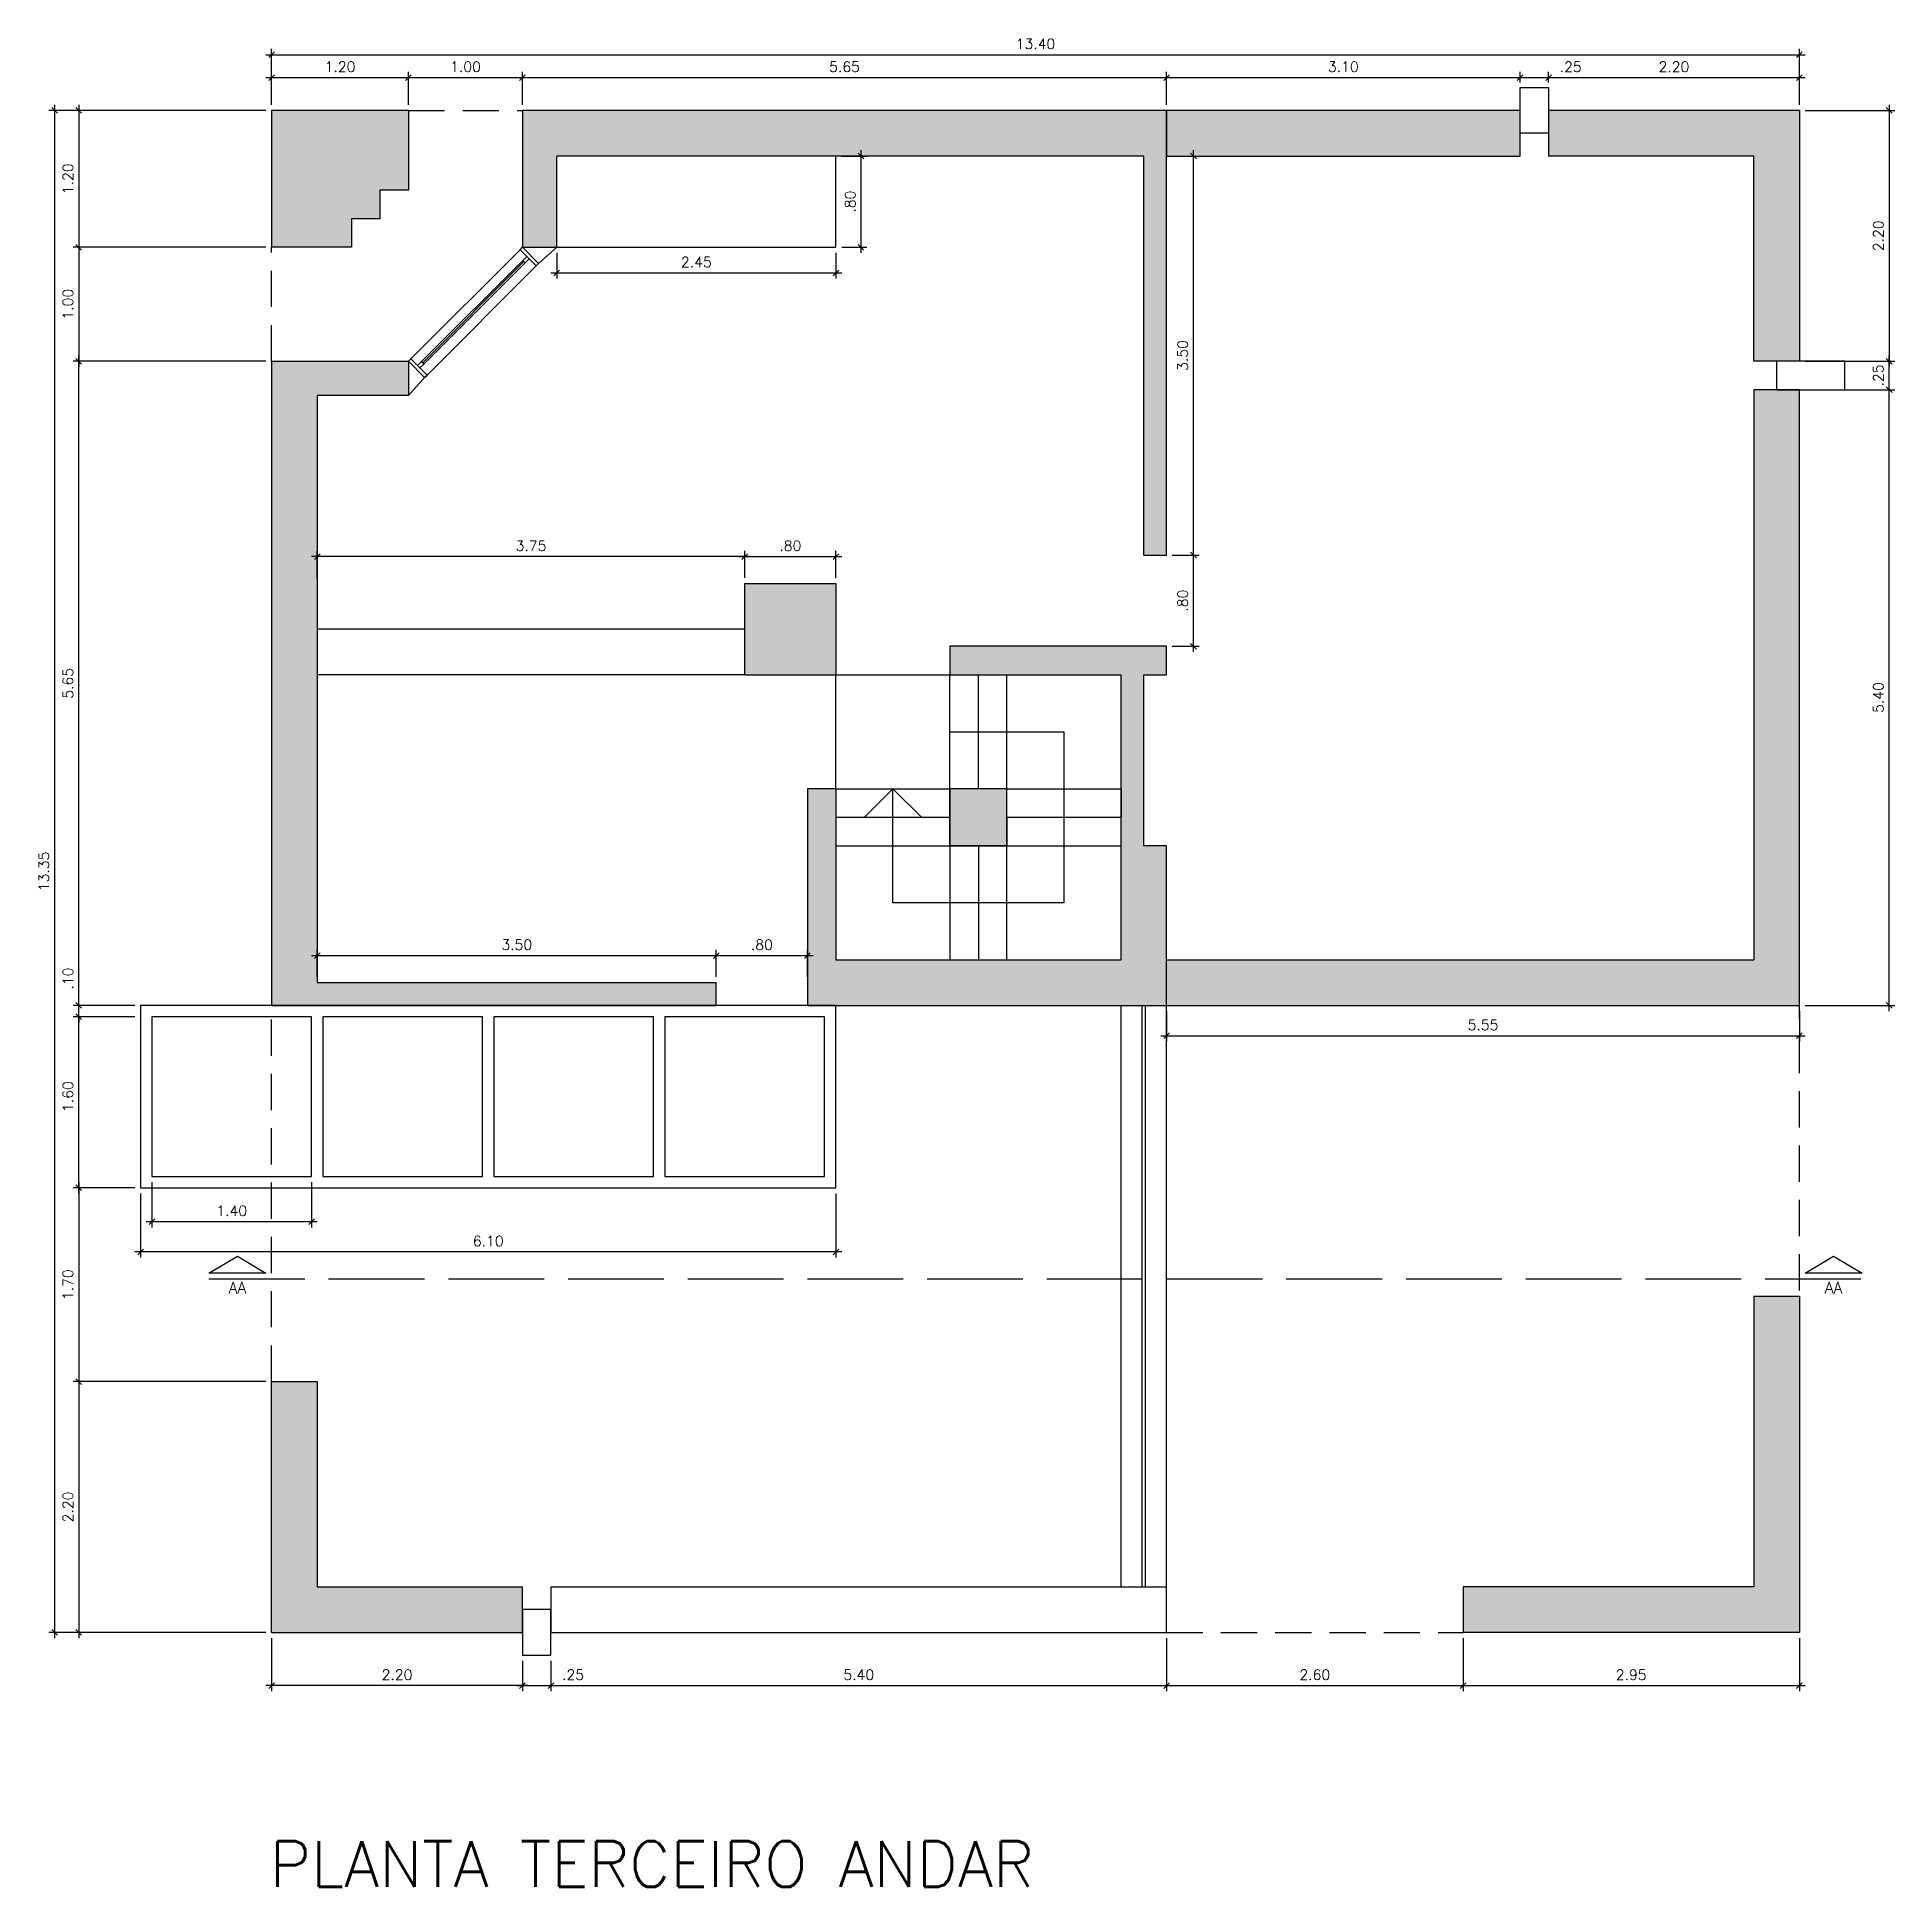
# Model space of a CAD drawing. Header units: millimetres. Extents: x 998 to 1067.2, y 1047.1 to 1079.2.
# Drawn here: x 1050.88 to 1067.17, y 1063.02 to 1079.24 of the extents above; entities that cross this region are included whole.
import ezdxf

# ---------------------------------------------------------------- set-up
doc = ezdxf.new("R2010")
doc.units = ezdxf.units.MM
doc.linetypes.add('DASHED', pattern=[15, 12, -3])
doc.linetypes.add('DASHED2', pattern=[9.525, 6.35, -3.175])
for name, color, linetype in [('ALVENARIA', 4, 'Continuous'), ('CAIXILHOS', 1, 'Continuous'), ('CORTE', 4, 'Continuous'), ('COTAS', 7, 'Continuous'), ('ESCADA', 1, 'Continuous'), ('HACHURA', 253, 'Continuous'), ('PROJEÇÃO', 8, 'DASHED2'), ('SIMBOLOS', 7, 'Continuous'), ('TEXTOS', 2, 'Continuous')]:
    doc.layers.add(name, color=color, linetype=linetype)
doc.styles.add('1.50', font='simplex.shx', dxfattribs={"height": 0.06})
doc.styles.get("Standard").update_dxf_attribs({"font": 'simplex.shx'})
doc.dimstyles.new('1.50', dxfattribs={"dimscale": 0.5, "dimtxt": 0.18, "dimasz": 0.1, "dimexe": 0.1, "dimexo": 0.1, "dimgap": 0.1, "dimtad": 1, "dimzin": 4, "dimdsep": 46, "dimtxsty": 'Standard', "dimblk": 'OBLIQUE', "dimcen": 0.1, "dimdle": 0.1, "dimclrd": 1, "dimclre": 1, "dimclrt": 256, "dimadec": 0, "dimazin": 0, "dimtfac": 1, "dimtmove": 0, "dimatfit": 3, "dimldrblk": 'ORIGIN2', "dimfxl": 1, "dimtolj": 1, "dimarcsym": 1})

msp = doc.modelspace()

# ---------------------------------------------------------------- texts
at = {"layer": 'CORTE', "ltscale": 0.05, "char_height": 0.1, "attachment_point": 5, "style": '1.50'}
for insert in [(1052.637, 1068.274), (1066.637, 1068.274)]:
    msp.add_mtext_dynamic_manual_height_columns('AA', width=0.47749, gutter_width=0.3, heights=[0], dxfattribs=dict(at, insert=insert))
at = {"layer": 'TEXTOS', "ltscale": 0.05, "insert": (1052.921, 1063.418), "char_height": 0.4, "attachment_point": 1, "style": '1.50'}
msp.add_mtext_dynamic_manual_height_columns('PLANTA TERCEIRO ANDAR', width=12.32857, gutter_width=0.3, heights=[0], dxfattribs=at)

# ---------------------------------------------------------------- blocks, each defined once
blk = doc.blocks.new('_Oblique')
at = {"color": 0, "linetype": 'ByBlock', "lineweight": -2}
blk.add_line((-0.5, -0.5), (0.5, 0.5), dxfattribs=at)
blk = doc.blocks.new('*D42')
at = {"layer": 'COTAS', "color": 1, "lineweight": -2, "ltscale": 0.05, "transparency": 16777216}
for p, q in [((1052.887, 1079.089), (1066.387, 1079.089)), ((1052.937, 1078.65), (1052.937, 1079.139)), ((1066.337, 1078.65), (1066.337, 1079.139))]:
    blk.add_line(p, q, dxfattribs=at)
at = {"layer": 'Defpoints', "color": 0, "ltscale": 0.05, "transparency": 16777216}
for p in [(1066.337, 1079.089), (1052.937, 1078.6), (1066.337, 1078.6)]:
    blk.add_point(p, dxfattribs=at)
at = {"layer": 'COTAS', "color": 1, "lineweight": -2, "ltscale": 0.05, "transparency": 16777216, "xscale": 0.05, "yscale": 0.05, "zscale": 0.05, "rotation": 180}
blk.add_blockref('_Oblique', (1052.937, 1079.089), dxfattribs=at)
at = {"layer": 'COTAS', "color": 1, "lineweight": -2, "ltscale": 0.05, "transparency": 16777216, "xscale": 0.05, "yscale": 0.05, "zscale": 0.05}
blk.add_blockref('_Oblique', (1066.337, 1079.089), dxfattribs=at)
at = {"layer": 'COTAS', "ltscale": 0.05, "transparency": 16777216, "insert": (1059.637, 1079.184), "char_height": 0.09, "attachment_point": 5}
blk.add_mtext('\\A1;13.40', dxfattribs=at)
blk = doc.blocks.new('_Origin2')
at = {"color": 0, "linetype": 'ByBlock', "lineweight": -2}
blk.add_line((-0.5, 0), (-1, 0), dxfattribs=at)
for radius in [0.5, 0.25]:
    blk.add_circle((0, 0), radius, dxfattribs=at)
blk = doc.blocks.new('*D40')
at = {"layer": 'COTAS', "color": 1, "lineweight": -2, "ltscale": 0.05, "transparency": 16777216}
for p, q in [((1052.887, 1078.6), (1050.984, 1078.6)), ((1051.034, 1065.2), (1051.034, 1078.65)), ((1052.887, 1065.25), (1050.984, 1065.25))]:
    blk.add_line(p, q, dxfattribs=at)
at = {"layer": 'Defpoints', "color": 0, "ltscale": 0.05, "transparency": 16777216}
for p in [(1051.034, 1078.6), (1052.937, 1078.6), (1052.937, 1065.25)]:
    blk.add_point(p, dxfattribs=at)
at = {"layer": 'COTAS', "color": 1, "lineweight": -2, "ltscale": 0.05, "transparency": 16777216, "xscale": 0.05, "yscale": 0.05, "zscale": 0.05}
for p, rotation in [((1051.034, 1078.6), 90), ((1051.034, 1065.25), 270)]:
    blk.add_blockref('_Oblique', p, dxfattribs=dict(at, rotation=rotation))
at = {"layer": 'COTAS', "ltscale": 0.05, "transparency": 16777216, "insert": (1050.939, 1071.925), "char_height": 0.09, "attachment_point": 5, "rotation": 90}
blk.add_mtext('\\A1;13.35', dxfattribs=at)
blk = doc.blocks.new('*D43')
at = {"layer": 'COTAS', "color": 1, "lineweight": -2, "ltscale": 0.05, "transparency": 16777216}
for p, q in [((1052.887, 1078.888), (1054.187, 1078.888)), ((1052.937, 1078.65), (1052.937, 1078.938)), ((1054.137, 1078.65), (1054.137, 1078.938))]:
    blk.add_line(p, q, dxfattribs=at)
at = {"layer": 'Defpoints', "color": 0, "ltscale": 0.05, "transparency": 16777216}
for p in [(1054.137, 1078.888), (1052.937, 1078.6), (1054.137, 1078.6)]:
    blk.add_point(p, dxfattribs=at)
at = {"layer": 'COTAS', "color": 1, "lineweight": -2, "ltscale": 0.05, "transparency": 16777216, "xscale": 0.05, "yscale": 0.05, "zscale": 0.05, "rotation": 180}
blk.add_blockref('_Oblique', (1052.937, 1078.888), dxfattribs=at)
at = {"layer": 'COTAS', "color": 1, "lineweight": -2, "ltscale": 0.05, "transparency": 16777216, "xscale": 0.05, "yscale": 0.05, "zscale": 0.05}
blk.add_blockref('_Oblique', (1054.137, 1078.888), dxfattribs=at)
at = {"layer": 'COTAS', "ltscale": 0.05, "transparency": 16777216, "insert": (1053.537, 1078.983), "char_height": 0.09, "attachment_point": 5}
blk.add_mtext('\\A1;1.20', dxfattribs=at)
blk = doc.blocks.new('*D44')
at = {"layer": 'COTAS', "color": 1, "lineweight": -2, "ltscale": 0.05, "transparency": 16777216}
for p, q in [((1054.087, 1078.888), (1055.187, 1078.888)), ((1054.137, 1078.65), (1054.137, 1078.938)), ((1055.137, 1078.65), (1055.137, 1078.938))]:
    blk.add_line(p, q, dxfattribs=at)
at = {"layer": 'Defpoints', "color": 0, "ltscale": 0.05, "transparency": 16777216}
for p in [(1055.137, 1078.888), (1054.137, 1078.6), (1055.137, 1078.6)]:
    blk.add_point(p, dxfattribs=at)
at = {"layer": 'COTAS', "color": 1, "lineweight": -2, "ltscale": 0.05, "transparency": 16777216, "xscale": 0.05, "yscale": 0.05, "zscale": 0.05, "rotation": 180}
blk.add_blockref('_Oblique', (1054.137, 1078.888), dxfattribs=at)
at = {"layer": 'COTAS', "color": 1, "lineweight": -2, "ltscale": 0.05, "transparency": 16777216, "xscale": 0.05, "yscale": 0.05, "zscale": 0.05}
blk.add_blockref('_Oblique', (1055.137, 1078.888), dxfattribs=at)
at = {"layer": 'COTAS', "ltscale": 0.05, "transparency": 16777216, "insert": (1054.637, 1078.983), "char_height": 0.09, "attachment_point": 5}
blk.add_mtext('\\A1;1.00', dxfattribs=at)
blk = doc.blocks.new('*D41')
at = {"layer": 'COTAS', "color": 1, "lineweight": -2, "ltscale": 0.05, "transparency": 16777216}
for p, q in [((1055.087, 1078.888), (1060.837, 1078.888)), ((1055.137, 1078.65), (1055.137, 1078.938)), ((1060.787, 1078.65), (1060.787, 1078.938))]:
    blk.add_line(p, q, dxfattribs=at)
at = {"layer": 'Defpoints', "color": 0, "ltscale": 0.05, "transparency": 16777216}
for p in [(1060.787, 1078.888), (1055.137, 1078.6), (1060.787, 1078.6)]:
    blk.add_point(p, dxfattribs=at)
at = {"layer": 'COTAS', "color": 1, "lineweight": -2, "ltscale": 0.05, "transparency": 16777216, "xscale": 0.05, "yscale": 0.05, "zscale": 0.05, "rotation": 180}
blk.add_blockref('_Oblique', (1055.137, 1078.888), dxfattribs=at)
at = {"layer": 'COTAS', "color": 1, "lineweight": -2, "ltscale": 0.05, "transparency": 16777216, "xscale": 0.05, "yscale": 0.05, "zscale": 0.05}
blk.add_blockref('_Oblique', (1060.787, 1078.888), dxfattribs=at)
at = {"layer": 'COTAS', "ltscale": 0.05, "transparency": 16777216, "insert": (1057.962, 1078.983), "char_height": 0.09, "attachment_point": 5}
blk.add_mtext('\\A1;5.65', dxfattribs=at)
blk = doc.blocks.new('*D45')
at = {"layer": 'COTAS', "color": 1, "lineweight": -2, "ltscale": 0.05, "transparency": 16777216}
for p, q in [((1052.887, 1078.6), (1051.195, 1078.6)), ((1051.245, 1078.65), (1051.245, 1077.35)), ((1052.887, 1077.4), (1051.195, 1077.4))]:
    blk.add_line(p, q, dxfattribs=at)
at = {"layer": 'Defpoints', "color": 0, "ltscale": 0.05, "transparency": 16777216}
for p in [(1052.937, 1078.6), (1051.245, 1077.4), (1052.937, 1077.4)]:
    blk.add_point(p, dxfattribs=at)
at = {"layer": 'COTAS', "color": 1, "lineweight": -2, "ltscale": 0.05, "transparency": 16777216, "xscale": 0.05, "yscale": 0.05, "zscale": 0.05}
for p, rotation in [((1051.245, 1078.6), 90), ((1051.245, 1077.4), 270)]:
    blk.add_blockref('_Oblique', p, dxfattribs=dict(at, rotation=rotation))
at = {"layer": 'COTAS', "ltscale": 0.05, "transparency": 16777216, "insert": (1051.15, 1078), "char_height": 0.09, "attachment_point": 5, "rotation": 90}
blk.add_mtext('\\A1;1.20', dxfattribs=at)
blk = doc.blocks.new('*D46')
at = {"layer": 'COTAS', "color": 1, "lineweight": -2, "ltscale": 0.05, "transparency": 16777216}
for p, q in [((1052.887, 1077.4), (1051.195, 1077.4)), ((1051.245, 1077.45), (1051.245, 1076.35)), ((1052.887, 1076.4), (1051.195, 1076.4))]:
    blk.add_line(p, q, dxfattribs=at)
at = {"layer": 'Defpoints', "color": 0, "ltscale": 0.05, "transparency": 16777216}
for p in [(1052.937, 1077.4), (1051.245, 1076.4), (1052.937, 1076.4)]:
    blk.add_point(p, dxfattribs=at)
at = {"layer": 'COTAS', "color": 1, "lineweight": -2, "ltscale": 0.05, "transparency": 16777216, "xscale": 0.05, "yscale": 0.05, "zscale": 0.05}
for p, rotation in [((1051.245, 1077.4), 90), ((1051.245, 1076.4), 270)]:
    blk.add_blockref('_Oblique', p, dxfattribs=dict(at, rotation=rotation))
at = {"layer": 'COTAS', "ltscale": 0.05, "transparency": 16777216, "insert": (1051.15, 1076.9), "char_height": 0.09, "attachment_point": 5, "rotation": 90}
blk.add_mtext('\\A1;1.00', dxfattribs=at)
blk = doc.blocks.new('*D47')
at = {"layer": 'COTAS', "color": 1, "lineweight": -2, "ltscale": 0.05, "transparency": 16777216}
for p, q in [((1060.787, 1065.2), (1060.787, 1064.734)), ((1063.387, 1065.2), (1063.387, 1064.734)), ((1060.737, 1064.784), (1063.437, 1064.784))]:
    blk.add_line(p, q, dxfattribs=at)
at = {"layer": 'Defpoints', "color": 0, "ltscale": 0.05, "transparency": 16777216}
for p in [(1060.787, 1065.25), (1063.387, 1065.25), (1063.387, 1064.784)]:
    blk.add_point(p, dxfattribs=at)
at = {"layer": 'COTAS', "color": 1, "lineweight": -2, "ltscale": 0.05, "transparency": 16777216, "xscale": 0.05, "yscale": 0.05, "zscale": 0.05, "rotation": 180}
blk.add_blockref('_Oblique', (1060.787, 1064.784), dxfattribs=at)
at = {"layer": 'COTAS', "color": 1, "lineweight": -2, "ltscale": 0.05, "transparency": 16777216, "xscale": 0.05, "yscale": 0.05, "zscale": 0.05}
blk.add_blockref('_Oblique', (1063.387, 1064.784), dxfattribs=at)
at = {"layer": 'COTAS', "ltscale": 0.05, "transparency": 16777216, "insert": (1062.087, 1064.879), "char_height": 0.09, "attachment_point": 5}
blk.add_mtext('\\A1;2.60', dxfattribs=at)
blk = doc.blocks.new('*D48')
at = {"layer": 'COTAS', "color": 1, "lineweight": -2, "ltscale": 0.05, "transparency": 16777216}
for p, q in [((1063.387, 1065.2), (1063.387, 1064.734)), ((1066.337, 1065.2), (1066.337, 1064.734)), ((1063.337, 1064.784), (1066.387, 1064.784))]:
    blk.add_line(p, q, dxfattribs=at)
at = {"layer": 'Defpoints', "color": 0, "ltscale": 0.05, "transparency": 16777216}
for p in [(1063.387, 1065.25), (1066.337, 1065.25), (1066.337, 1064.784)]:
    blk.add_point(p, dxfattribs=at)
at = {"layer": 'COTAS', "color": 1, "lineweight": -2, "ltscale": 0.05, "transparency": 16777216, "xscale": 0.05, "yscale": 0.05, "zscale": 0.05, "rotation": 180}
blk.add_blockref('_Oblique', (1063.387, 1064.784), dxfattribs=at)
at = {"layer": 'COTAS', "color": 1, "lineweight": -2, "ltscale": 0.05, "transparency": 16777216, "xscale": 0.05, "yscale": 0.05, "zscale": 0.05}
blk.add_blockref('_Oblique', (1066.337, 1064.784), dxfattribs=at)
at = {"layer": 'COTAS', "ltscale": 0.05, "transparency": 16777216, "insert": (1064.862, 1064.879), "char_height": 0.09, "attachment_point": 5}
blk.add_mtext('\\A1;2.95', dxfattribs=at)
blk = doc.blocks.new('*D49')
at = {"layer": 'COTAS', "color": 1, "lineweight": -2, "ltscale": 0.05, "transparency": 16777216}
for p, q in [((1060.737, 1078.888), (1063.937, 1078.888)), ((1060.787, 1078.65), (1060.787, 1078.938)), ((1063.887, 1078.844), (1063.887, 1078.938))]:
    blk.add_line(p, q, dxfattribs=at)
at = {"layer": 'Defpoints', "color": 0, "ltscale": 0.05, "transparency": 16777216}
for p in [(1063.887, 1078.888), (1063.887, 1078.794), (1060.787, 1078.6)]:
    blk.add_point(p, dxfattribs=at)
at = {"layer": 'COTAS', "color": 1, "lineweight": -2, "ltscale": 0.05, "transparency": 16777216, "xscale": 0.05, "yscale": 0.05, "zscale": 0.05, "rotation": 180}
blk.add_blockref('_Oblique', (1060.787, 1078.888), dxfattribs=at)
at = {"layer": 'COTAS', "color": 1, "lineweight": -2, "ltscale": 0.05, "transparency": 16777216, "xscale": 0.05, "yscale": 0.05, "zscale": 0.05}
blk.add_blockref('_Oblique', (1063.887, 1078.888), dxfattribs=at)
at = {"layer": 'COTAS', "ltscale": 0.05, "transparency": 16777216, "insert": (1062.337, 1078.983), "char_height": 0.09, "attachment_point": 5}
blk.add_mtext('\\A1;3.10', dxfattribs=at)
blk = doc.blocks.new('*D50')
at = {"layer": 'COTAS', "color": 1, "lineweight": -2, "ltscale": 0.05, "transparency": 16777216}
for p, q in [((1063.837, 1078.888), (1064.137, 1078.888)), ((1063.887, 1078.85), (1063.887, 1078.938)), ((1064.137, 1078.85), (1064.137, 1078.938)), ((1064.137, 1078.888), (1064.475, 1078.888))]:
    blk.add_line(p, q, dxfattribs=at)
at = {"layer": 'Defpoints', "color": 0, "ltscale": 0.05, "transparency": 16777216}
for p in [(1064.137, 1078.888), (1063.887, 1078.8), (1064.137, 1078.8)]:
    blk.add_point(p, dxfattribs=at)
at = {"layer": 'COTAS', "color": 1, "lineweight": -2, "ltscale": 0.05, "transparency": 16777216, "xscale": 0.05, "yscale": 0.05, "zscale": 0.05, "rotation": 180}
blk.add_blockref('_Oblique', (1063.887, 1078.888), dxfattribs=at)
at = {"layer": 'COTAS', "color": 1, "lineweight": -2, "ltscale": 0.05, "transparency": 16777216, "xscale": 0.05, "yscale": 0.05, "zscale": 0.05}
blk.add_blockref('_Oblique', (1064.137, 1078.888), dxfattribs=at)
at = {"layer": 'COTAS', "ltscale": 0.05, "transparency": 16777216, "insert": (1064.331, 1078.983), "char_height": 0.09, "attachment_point": 5}
blk.add_mtext('\\A1;.25', dxfattribs=at)
blk = doc.blocks.new('*D51')
at = {"layer": 'COTAS', "color": 1, "lineweight": -2, "ltscale": 0.05, "transparency": 16777216}
for p, q in [((1064.087, 1078.888), (1066.387, 1078.888)), ((1064.137, 1078.844), (1064.137, 1078.938)), ((1066.337, 1078.65), (1066.337, 1078.938))]:
    blk.add_line(p, q, dxfattribs=at)
at = {"layer": 'Defpoints', "color": 0, "ltscale": 0.05, "transparency": 16777216}
for p in [(1066.337, 1078.888), (1064.137, 1078.794), (1066.337, 1078.6)]:
    blk.add_point(p, dxfattribs=at)
at = {"layer": 'COTAS', "color": 1, "lineweight": -2, "ltscale": 0.05, "transparency": 16777216, "xscale": 0.05, "yscale": 0.05, "zscale": 0.05, "rotation": 180}
blk.add_blockref('_Oblique', (1064.137, 1078.888), dxfattribs=at)
at = {"layer": 'COTAS', "color": 1, "lineweight": -2, "ltscale": 0.05, "transparency": 16777216, "xscale": 0.05, "yscale": 0.05, "zscale": 0.05}
blk.add_blockref('_Oblique', (1066.337, 1078.888), dxfattribs=at)
at = {"layer": 'COTAS', "ltscale": 0.05, "transparency": 16777216, "insert": (1065.237, 1078.983), "char_height": 0.09, "attachment_point": 5}
blk.add_mtext('\\A1;2.20', dxfattribs=at)
blk = doc.blocks.new('*D52')
at = {"layer": 'COTAS', "color": 1, "lineweight": -2, "ltscale": 0.05, "transparency": 16777216}
for p, q in [((1051.737, 1070.75), (1051.195, 1070.75)), ((1051.245, 1069.1), (1051.245, 1070.8)), ((1051.737, 1069.15), (1051.195, 1069.15))]:
    blk.add_line(p, q, dxfattribs=at)
at = {"layer": 'Defpoints', "color": 0, "ltscale": 0.05, "transparency": 16777216}
for p in [(1051.245, 1070.75), (1051.787, 1070.75), (1051.787, 1069.15)]:
    blk.add_point(p, dxfattribs=at)
at = {"layer": 'COTAS', "color": 1, "lineweight": -2, "ltscale": 0.05, "transparency": 16777216, "xscale": 0.05, "yscale": 0.05, "zscale": 0.05}
for p, rotation in [((1051.245, 1070.75), 90), ((1051.245, 1069.15), 270)]:
    blk.add_blockref('_Oblique', p, dxfattribs=dict(at, rotation=rotation))
at = {"layer": 'COTAS', "ltscale": 0.05, "transparency": 16777216, "insert": (1051.15, 1069.95), "char_height": 0.09, "attachment_point": 5, "rotation": 90}
blk.add_mtext('\\A1;1.60', dxfattribs=at)
blk = doc.blocks.new('*D53')
at = {"layer": 'COTAS', "color": 1, "lineweight": -2, "ltscale": 0.05, "transparency": 16777216}
for p, q in [((1051.245, 1070.75), (1051.245, 1071.121)), ((1051.737, 1070.75), (1051.195, 1070.75)), ((1051.245, 1070.65), (1051.245, 1070.75)), ((1051.737, 1070.65), (1051.195, 1070.65)), ((1051.245, 1070.65), (1051.245, 1070.6))]:
    blk.add_line(p, q, dxfattribs=at)
at = {"layer": 'Defpoints', "color": 0, "ltscale": 0.05, "transparency": 16777216}
for p in [(1051.245, 1070.75), (1051.787, 1070.75), (1051.787, 1070.65)]:
    blk.add_point(p, dxfattribs=at)
at = {"layer": 'COTAS', "color": 1, "lineweight": -2, "ltscale": 0.05, "transparency": 16777216, "xscale": 0.05, "yscale": 0.05, "zscale": 0.05}
for p, rotation in [((1051.245, 1070.75), 270), ((1051.245, 1070.65), 90)]:
    blk.add_blockref('_Oblique', p, dxfattribs=dict(at, rotation=rotation))
at = {"layer": 'COTAS', "ltscale": 0.05, "transparency": 16777216, "insert": (1051.15, 1070.985), "char_height": 0.09, "attachment_point": 5, "rotation": 90}
blk.add_mtext('\\A1;.10', dxfattribs=at)
blk = doc.blocks.new('*D54')
at = {"layer": 'COTAS', "color": 1, "lineweight": -2, "ltscale": 0.05, "transparency": 16777216}
for p, q in [((1051.245, 1070.7), (1051.245, 1076.45)), ((1052.887, 1076.4), (1051.195, 1076.4)), ((1051.737, 1070.75), (1051.195, 1070.75))]:
    blk.add_line(p, q, dxfattribs=at)
at = {"layer": 'Defpoints', "color": 0, "ltscale": 0.05, "transparency": 16777216}
for p in [(1051.245, 1076.4), (1052.937, 1076.4), (1051.787, 1070.75)]:
    blk.add_point(p, dxfattribs=at)
at = {"layer": 'COTAS', "color": 1, "lineweight": -2, "ltscale": 0.05, "transparency": 16777216, "xscale": 0.05, "yscale": 0.05, "zscale": 0.05}
for p, rotation in [((1051.245, 1076.4), 90), ((1051.245, 1070.75), 270)]:
    blk.add_blockref('_Oblique', p, dxfattribs=dict(at, rotation=rotation))
at = {"layer": 'COTAS', "ltscale": 0.05, "transparency": 16777216, "insert": (1051.15, 1073.575), "char_height": 0.09, "attachment_point": 5, "rotation": 90}
blk.add_mtext('\\A1;5.65', dxfattribs=at)
blk = doc.blocks.new('*D55')
at = {"layer": 'COTAS', "color": 1, "lineweight": -2, "ltscale": 0.05, "transparency": 16777216}
for p, q in [((1051.737, 1069.15), (1051.195, 1069.15)), ((1051.245, 1069.2), (1051.245, 1067.4)), ((1051.737, 1067.45), (1051.195, 1067.45))]:
    blk.add_line(p, q, dxfattribs=at)
at = {"layer": 'Defpoints', "color": 0, "ltscale": 0.05, "transparency": 16777216}
for p in [(1051.787, 1069.15), (1051.245, 1067.45), (1051.787, 1067.45)]:
    blk.add_point(p, dxfattribs=at)
at = {"layer": 'COTAS', "color": 1, "lineweight": -2, "ltscale": 0.05, "transparency": 16777216, "xscale": 0.05, "yscale": 0.05, "zscale": 0.05}
for p, rotation in [((1051.245, 1069.15), 90), ((1051.245, 1067.45), 270)]:
    blk.add_blockref('_Oblique', p, dxfattribs=dict(at, rotation=rotation))
at = {"layer": 'COTAS', "ltscale": 0.05, "transparency": 16777216, "insert": (1051.15, 1068.3), "char_height": 0.09, "attachment_point": 5, "rotation": 90}
blk.add_mtext('\\A1;1.70', dxfattribs=at)
blk = doc.blocks.new('*D56')
at = {"layer": 'COTAS', "color": 1, "lineweight": -2, "ltscale": 0.05, "transparency": 16777216}
for p, q in [((1051.245, 1067.5), (1051.245, 1065.2)), ((1052.887, 1067.45), (1051.195, 1067.45)), ((1052.887, 1065.25), (1051.195, 1065.25))]:
    blk.add_line(p, q, dxfattribs=at)
at = {"layer": 'Defpoints', "color": 0, "ltscale": 0.05, "transparency": 16777216}
for p in [(1052.937, 1067.45), (1051.245, 1065.25), (1052.937, 1065.25)]:
    blk.add_point(p, dxfattribs=at)
at = {"layer": 'COTAS', "color": 1, "lineweight": -2, "ltscale": 0.05, "transparency": 16777216, "xscale": 0.05, "yscale": 0.05, "zscale": 0.05}
for p, rotation in [((1051.245, 1067.45), 90), ((1051.245, 1065.25), 270)]:
    blk.add_blockref('_Oblique', p, dxfattribs=dict(at, rotation=rotation))
at = {"layer": 'COTAS', "ltscale": 0.05, "transparency": 16777216, "insert": (1051.15, 1066.35), "char_height": 0.09, "attachment_point": 5, "rotation": 90}
blk.add_mtext('\\A1;2.20', dxfattribs=at)
blk = doc.blocks.new('*D57')
at = {"layer": 'COTAS', "color": 1, "lineweight": -2, "ltscale": 0.05, "transparency": 16777216}
for p, q in [((1055.137, 1065), (1055.137, 1064.734)), ((1055.387, 1065), (1055.387, 1064.734)), ((1055.087, 1064.784), (1055.387, 1064.784)), ((1055.387, 1064.784), (1055.725, 1064.784))]:
    blk.add_line(p, q, dxfattribs=at)
at = {"layer": 'Defpoints', "color": 0, "ltscale": 0.05, "transparency": 16777216}
for p in [(1055.137, 1065.05), (1055.387, 1065.05), (1055.387, 1064.784)]:
    blk.add_point(p, dxfattribs=at)
at = {"layer": 'COTAS', "color": 1, "lineweight": -2, "ltscale": 0.05, "transparency": 16777216, "xscale": 0.05, "yscale": 0.05, "zscale": 0.05, "rotation": 180}
blk.add_blockref('_Oblique', (1055.137, 1064.784), dxfattribs=at)
at = {"layer": 'COTAS', "color": 1, "lineweight": -2, "ltscale": 0.05, "transparency": 16777216, "xscale": 0.05, "yscale": 0.05, "zscale": 0.05}
blk.add_blockref('_Oblique', (1055.387, 1064.784), dxfattribs=at)
at = {"layer": 'COTAS', "ltscale": 0.05, "transparency": 16777216, "insert": (1055.581, 1064.879), "char_height": 0.09, "attachment_point": 5}
blk.add_mtext('\\A1;.25', dxfattribs=at)
blk = doc.blocks.new('*D58')
at = {"layer": 'COTAS', "color": 1, "lineweight": -2, "ltscale": 0.05, "transparency": 16777216}
for p, q in [((1060.787, 1065.2), (1060.787, 1064.734)), ((1055.387, 1065), (1055.387, 1064.734)), ((1055.337, 1064.784), (1060.837, 1064.784))]:
    blk.add_line(p, q, dxfattribs=at)
at = {"layer": 'Defpoints', "color": 0, "ltscale": 0.05, "transparency": 16777216}
for p in [(1060.787, 1065.25), (1055.387, 1065.05), (1060.787, 1064.784)]:
    blk.add_point(p, dxfattribs=at)
at = {"layer": 'COTAS', "color": 1, "lineweight": -2, "ltscale": 0.05, "transparency": 16777216, "xscale": 0.05, "yscale": 0.05, "zscale": 0.05, "rotation": 180}
blk.add_blockref('_Oblique', (1055.387, 1064.784), dxfattribs=at)
at = {"layer": 'COTAS', "color": 1, "lineweight": -2, "ltscale": 0.05, "transparency": 16777216, "xscale": 0.05, "yscale": 0.05, "zscale": 0.05}
blk.add_blockref('_Oblique', (1060.787, 1064.784), dxfattribs=at)
at = {"layer": 'COTAS', "ltscale": 0.05, "transparency": 16777216, "insert": (1058.087, 1064.879), "char_height": 0.09, "attachment_point": 5}
blk.add_mtext('\\A1;5.40', dxfattribs=at)
blk = doc.blocks.new('*D59')
at = {"layer": 'COTAS', "color": 1, "lineweight": -2, "ltscale": 0.05, "transparency": 16777216}
for p, q in [((1052.937, 1065.2), (1052.937, 1064.734)), ((1055.137, 1065), (1055.137, 1064.734)), ((1055.187, 1064.784), (1052.887, 1064.784))]:
    blk.add_line(p, q, dxfattribs=at)
at = {"layer": 'Defpoints', "color": 0, "ltscale": 0.05, "transparency": 16777216}
for p in [(1052.937, 1065.25), (1055.137, 1065.05), (1052.937, 1064.784)]:
    blk.add_point(p, dxfattribs=at)
at = {"layer": 'COTAS', "color": 1, "lineweight": -2, "ltscale": 0.05, "transparency": 16777216, "xscale": 0.05, "yscale": 0.05, "zscale": 0.05, "rotation": 180}
blk.add_blockref('_Oblique', (1052.937, 1064.784), dxfattribs=at)
at = {"layer": 'COTAS', "color": 1, "lineweight": -2, "ltscale": 0.05, "transparency": 16777216, "xscale": 0.05, "yscale": 0.05, "zscale": 0.05}
blk.add_blockref('_Oblique', (1055.137, 1064.784), dxfattribs=at)
at = {"layer": 'COTAS', "ltscale": 0.05, "transparency": 16777216, "insert": (1054.037, 1064.879), "char_height": 0.09, "attachment_point": 5}
blk.add_mtext('\\A1;2.20', dxfattribs=at)
blk = doc.blocks.new('*D69')
at = {"layer": 'COTAS', "color": 1, "lineweight": -2, "ltscale": 0.05, "transparency": 16777216}
for p, q in [((1055.437, 1077.35), (1055.437, 1077.125)), ((1057.887, 1077.35), (1057.887, 1077.125)), ((1055.387, 1077.175), (1057.937, 1077.175))]:
    blk.add_line(p, q, dxfattribs=at)
at = {"layer": 'Defpoints', "color": 0, "ltscale": 0.05, "transparency": 16777216}
for p in [(1055.437, 1077.4), (1057.887, 1077.4), (1057.887, 1077.175)]:
    blk.add_point(p, dxfattribs=at)
at = {"layer": 'COTAS', "color": 1, "lineweight": -2, "ltscale": 0.05, "transparency": 16777216, "xscale": 0.05, "yscale": 0.05, "zscale": 0.05, "rotation": 180}
blk.add_blockref('_Oblique', (1055.437, 1077.175), dxfattribs=at)
at = {"layer": 'COTAS', "color": 1, "lineweight": -2, "ltscale": 0.05, "transparency": 16777216, "xscale": 0.05, "yscale": 0.05, "zscale": 0.05}
blk.add_blockref('_Oblique', (1057.887, 1077.175), dxfattribs=at)
at = {"layer": 'COTAS', "ltscale": 0.05, "transparency": 16777216, "insert": (1056.662, 1077.27), "char_height": 0.09, "attachment_point": 5}
blk.add_mtext('\\A1;2.45', dxfattribs=at)
blk = doc.blocks.new('*D70')
at = {"layer": 'COTAS', "color": 1, "lineweight": -2, "ltscale": 0.05, "transparency": 16777216}
for p, q in [((1058.107, 1077.35), (1058.107, 1078.25)), ((1057.937, 1078.2), (1058.157, 1078.2)), ((1057.937, 1077.4), (1058.157, 1077.4))]:
    blk.add_line(p, q, dxfattribs=at)
at = {"layer": 'Defpoints', "color": 0, "ltscale": 0.05, "transparency": 16777216}
for p in [(1057.887, 1078.2), (1058.107, 1078.2), (1057.887, 1077.4)]:
    blk.add_point(p, dxfattribs=at)
at = {"layer": 'COTAS', "color": 1, "lineweight": -2, "ltscale": 0.05, "transparency": 16777216, "xscale": 0.05, "yscale": 0.05, "zscale": 0.05}
for p, rotation in [((1058.107, 1078.2), 90), ((1058.107, 1077.4), 270)]:
    blk.add_blockref('_Oblique', p, dxfattribs=dict(at, rotation=rotation))
at = {"layer": 'COTAS', "ltscale": 0.05, "transparency": 16777216, "insert": (1058.012, 1077.8), "char_height": 0.09, "attachment_point": 5, "rotation": 90}
blk.add_mtext('\\A1;.80', dxfattribs=at)
blk = doc.blocks.new('*D118')
at = {"layer": 'COTAS', "color": 1, "lineweight": -2, "ltscale": 0.05, "transparency": 16777216}
for p, q in [((1057.137, 1074.686), (1053.287, 1074.686)), ((1053.337, 1074.5), (1053.337, 1074.736)), ((1057.087, 1074.5), (1057.087, 1074.736))]:
    blk.add_line(p, q, dxfattribs=at)
at = {"layer": 'Defpoints', "color": 0, "ltscale": 0.05, "transparency": 16777216}
for p in [(1053.337, 1074.686), (1053.337, 1074.45), (1057.087, 1074.45)]:
    blk.add_point(p, dxfattribs=at)
at = {"layer": 'COTAS', "color": 1, "lineweight": -2, "ltscale": 0.05, "transparency": 16777216, "xscale": 0.05, "yscale": 0.05, "zscale": 0.05, "rotation": 180}
blk.add_blockref('_Oblique', (1053.337, 1074.686), dxfattribs=at)
at = {"layer": 'COTAS', "color": 1, "lineweight": -2, "ltscale": 0.05, "transparency": 16777216, "xscale": 0.05, "yscale": 0.05, "zscale": 0.05}
blk.add_blockref('_Oblique', (1057.087, 1074.686), dxfattribs=at)
at = {"layer": 'COTAS', "ltscale": 0.05, "transparency": 16777216, "insert": (1055.212, 1074.781), "char_height": 0.09, "attachment_point": 5}
blk.add_mtext('\\A1;3.75', dxfattribs=at)
blk = doc.blocks.new('*D119')
at = {"layer": 'COTAS', "color": 1, "lineweight": -2, "ltscale": 0.05, "transparency": 16777216}
for p, q in [((1057.037, 1074.686), (1057.937, 1074.686)), ((1057.087, 1074.5), (1057.087, 1074.736)), ((1057.887, 1074.5), (1057.887, 1074.736))]:
    blk.add_line(p, q, dxfattribs=at)
at = {"layer": 'Defpoints', "color": 0, "ltscale": 0.05, "transparency": 16777216}
for p in [(1057.887, 1074.686), (1057.087, 1074.45), (1057.887, 1074.45)]:
    blk.add_point(p, dxfattribs=at)
at = {"layer": 'COTAS', "color": 1, "lineweight": -2, "ltscale": 0.05, "transparency": 16777216, "xscale": 0.05, "yscale": 0.05, "zscale": 0.05, "rotation": 180}
blk.add_blockref('_Oblique', (1057.087, 1074.686), dxfattribs=at)
at = {"layer": 'COTAS', "color": 1, "lineweight": -2, "ltscale": 0.05, "transparency": 16777216, "xscale": 0.05, "yscale": 0.05, "zscale": 0.05}
blk.add_blockref('_Oblique', (1057.887, 1074.686), dxfattribs=at)
at = {"layer": 'COTAS', "ltscale": 0.05, "transparency": 16777216, "insert": (1057.487, 1074.781), "char_height": 0.09, "attachment_point": 5}
blk.add_mtext('\\A1;.80', dxfattribs=at)
blk = doc.blocks.new('*D120')
at = {"layer": 'COTAS', "color": 1, "lineweight": -2, "ltscale": 0.05, "transparency": 16777216}
for p, q in [((1053.337, 1071), (1053.337, 1071.237)), ((1056.837, 1071), (1056.837, 1071.237)), ((1053.287, 1071.187), (1056.887, 1071.187))]:
    blk.add_line(p, q, dxfattribs=at)
at = {"layer": 'Defpoints', "color": 0, "ltscale": 0.05, "transparency": 16777216}
for p in [(1056.837, 1071.187), (1053.337, 1070.95), (1056.837, 1070.95)]:
    blk.add_point(p, dxfattribs=at)
at = {"layer": 'COTAS', "color": 1, "lineweight": -2, "ltscale": 0.05, "transparency": 16777216, "xscale": 0.05, "yscale": 0.05, "zscale": 0.05, "rotation": 180}
blk.add_blockref('_Oblique', (1053.337, 1071.187), dxfattribs=at)
at = {"layer": 'COTAS', "color": 1, "lineweight": -2, "ltscale": 0.05, "transparency": 16777216, "xscale": 0.05, "yscale": 0.05, "zscale": 0.05}
blk.add_blockref('_Oblique', (1056.837, 1071.187), dxfattribs=at)
at = {"layer": 'COTAS', "ltscale": 0.05, "transparency": 16777216, "insert": (1055.087, 1071.282), "char_height": 0.09, "attachment_point": 5}
blk.add_mtext('\\A1;3.50', dxfattribs=at)
blk = doc.blocks.new('*D121')
at = {"layer": 'COTAS', "color": 1, "lineweight": -2, "ltscale": 0.05, "transparency": 16777216}
for p, q in [((1056.837, 1071), (1056.837, 1071.237)), ((1057.637, 1071), (1057.637, 1071.237)), ((1056.787, 1071.187), (1057.687, 1071.187))]:
    blk.add_line(p, q, dxfattribs=at)
at = {"layer": 'Defpoints', "color": 0, "ltscale": 0.05, "transparency": 16777216}
for p in [(1057.637, 1071.187), (1056.837, 1070.95), (1057.637, 1070.95)]:
    blk.add_point(p, dxfattribs=at)
at = {"layer": 'COTAS', "color": 1, "lineweight": -2, "ltscale": 0.05, "transparency": 16777216, "xscale": 0.05, "yscale": 0.05, "zscale": 0.05, "rotation": 180}
blk.add_blockref('_Oblique', (1056.837, 1071.187), dxfattribs=at)
at = {"layer": 'COTAS', "color": 1, "lineweight": -2, "ltscale": 0.05, "transparency": 16777216, "xscale": 0.05, "yscale": 0.05, "zscale": 0.05}
blk.add_blockref('_Oblique', (1057.637, 1071.187), dxfattribs=at)
at = {"layer": 'COTAS', "ltscale": 0.05, "transparency": 16777216, "insert": (1057.237, 1071.282), "char_height": 0.09, "attachment_point": 5}
blk.add_mtext('\\A1;.80', dxfattribs=at)
blk = doc.blocks.new('*D122')
at = {"layer": 'COTAS', "color": 1, "lineweight": -2, "ltscale": 0.05, "transparency": 16777216}
for p, q in [((1051.787, 1069.1), (1051.787, 1068.538)), ((1057.887, 1069.1), (1057.887, 1068.538)), ((1057.937, 1068.588), (1051.737, 1068.588))]:
    blk.add_line(p, q, dxfattribs=at)
at = {"layer": 'Defpoints', "color": 0, "ltscale": 0.05, "transparency": 16777216}
for p in [(1051.787, 1069.15), (1057.887, 1069.15), (1051.787, 1068.588)]:
    blk.add_point(p, dxfattribs=at)
at = {"layer": 'COTAS', "color": 1, "lineweight": -2, "ltscale": 0.05, "transparency": 16777216, "xscale": 0.05, "yscale": 0.05, "zscale": 0.05, "rotation": 180}
blk.add_blockref('_Oblique', (1051.787, 1068.588), dxfattribs=at)
at = {"layer": 'COTAS', "color": 1, "lineweight": -2, "ltscale": 0.05, "transparency": 16777216, "xscale": 0.05, "yscale": 0.05, "zscale": 0.05}
blk.add_blockref('_Oblique', (1057.887, 1068.588), dxfattribs=at)
at = {"layer": 'COTAS', "ltscale": 0.05, "transparency": 16777216, "insert": (1054.837, 1068.683), "char_height": 0.09, "attachment_point": 5}
blk.add_mtext('\\A1;6.10', dxfattribs=at)
blk = doc.blocks.new('*D123')
at = {"layer": 'COTAS', "color": 1, "lineweight": -2, "ltscale": 0.05, "transparency": 16777216}
for p, q in [((1051.887, 1069.2), (1051.887, 1068.803)), ((1053.287, 1069.2), (1053.287, 1068.803)), ((1051.837, 1068.853), (1053.337, 1068.853))]:
    blk.add_line(p, q, dxfattribs=at)
at = {"layer": 'Defpoints', "color": 0, "ltscale": 0.05, "transparency": 16777216}
for p in [(1051.887, 1069.25), (1053.287, 1069.25), (1053.287, 1068.853)]:
    blk.add_point(p, dxfattribs=at)
at = {"layer": 'COTAS', "color": 1, "lineweight": -2, "ltscale": 0.05, "transparency": 16777216, "xscale": 0.05, "yscale": 0.05, "zscale": 0.05, "rotation": 180}
blk.add_blockref('_Oblique', (1051.887, 1068.853), dxfattribs=at)
at = {"layer": 'COTAS', "color": 1, "lineweight": -2, "ltscale": 0.05, "transparency": 16777216, "xscale": 0.05, "yscale": 0.05, "zscale": 0.05}
blk.add_blockref('_Oblique', (1053.287, 1068.853), dxfattribs=at)
at = {"layer": 'COTAS', "ltscale": 0.05, "transparency": 16777216, "insert": (1052.587, 1068.948), "char_height": 0.09, "attachment_point": 5}
blk.add_mtext('\\A1;1.40', dxfattribs=at)
blk = doc.blocks.new('*D124')
at = {"layer": 'COTAS', "color": 1, "lineweight": -2, "ltscale": 0.05, "transparency": 16777216}
for p, q in [((1061.023, 1074.65), (1061.023, 1078.25)), ((1060.837, 1078.2), (1061.073, 1078.2)), ((1060.837, 1074.7), (1061.073, 1074.7))]:
    blk.add_line(p, q, dxfattribs=at)
at = {"layer": 'Defpoints', "color": 0, "ltscale": 0.05, "transparency": 16777216}
for p in [(1060.787, 1078.2), (1061.023, 1078.2), (1060.787, 1074.7)]:
    blk.add_point(p, dxfattribs=at)
at = {"layer": 'COTAS', "color": 1, "lineweight": -2, "ltscale": 0.05, "transparency": 16777216, "xscale": 0.05, "yscale": 0.05, "zscale": 0.05}
for p, rotation in [((1061.023, 1078.2), 90), ((1061.023, 1074.7), 270)]:
    blk.add_blockref('_Oblique', p, dxfattribs=dict(at, rotation=rotation))
at = {"layer": 'COTAS', "ltscale": 0.05, "transparency": 16777216, "insert": (1060.928, 1076.45), "char_height": 0.09, "attachment_point": 5, "rotation": 90}
blk.add_mtext('\\A1;3.50', dxfattribs=at)
blk = doc.blocks.new('*D125')
at = {"layer": 'COTAS', "color": 1, "lineweight": -2, "ltscale": 0.05, "transparency": 16777216}
for p, q in [((1060.837, 1074.7), (1061.073, 1074.7)), ((1061.023, 1073.85), (1061.023, 1074.75)), ((1060.837, 1073.9), (1061.073, 1073.9))]:
    blk.add_line(p, q, dxfattribs=at)
at = {"layer": 'Defpoints', "color": 0, "ltscale": 0.05, "transparency": 16777216}
for p in [(1060.787, 1074.7), (1061.023, 1074.7), (1060.787, 1073.9)]:
    blk.add_point(p, dxfattribs=at)
at = {"layer": 'COTAS', "color": 1, "lineweight": -2, "ltscale": 0.05, "transparency": 16777216, "xscale": 0.05, "yscale": 0.05, "zscale": 0.05}
for p, rotation in [((1061.023, 1074.7), 90), ((1061.023, 1073.9), 270)]:
    blk.add_blockref('_Oblique', p, dxfattribs=dict(at, rotation=rotation))
at = {"layer": 'COTAS', "ltscale": 0.05, "transparency": 16777216, "insert": (1060.928, 1074.3), "char_height": 0.09, "attachment_point": 5, "rotation": 90}
blk.add_mtext('\\A1;.80', dxfattribs=at)
blk = doc.blocks.new('*D126')
at = {"layer": 'COTAS', "color": 1, "lineweight": -2, "ltscale": 0.05, "transparency": 16777216}
for p, q in [((1060.787, 1070.7), (1060.787, 1070.434)), ((1066.337, 1070.7), (1066.337, 1070.434)), ((1060.737, 1070.484), (1066.387, 1070.484))]:
    blk.add_line(p, q, dxfattribs=at)
at = {"layer": 'Defpoints', "color": 0, "ltscale": 0.05, "transparency": 16777216}
for p in [(1060.787, 1070.75), (1066.337, 1070.75), (1066.337, 1070.484)]:
    blk.add_point(p, dxfattribs=at)
at = {"layer": 'COTAS', "color": 1, "lineweight": -2, "ltscale": 0.05, "transparency": 16777216, "xscale": 0.05, "yscale": 0.05, "zscale": 0.05, "rotation": 180}
blk.add_blockref('_Oblique', (1060.787, 1070.484), dxfattribs=at)
at = {"layer": 'COTAS', "color": 1, "lineweight": -2, "ltscale": 0.05, "transparency": 16777216, "xscale": 0.05, "yscale": 0.05, "zscale": 0.05}
blk.add_blockref('_Oblique', (1066.337, 1070.484), dxfattribs=at)
at = {"layer": 'COTAS', "ltscale": 0.05, "transparency": 16777216, "insert": (1063.562, 1070.579), "char_height": 0.09, "attachment_point": 5}
blk.add_mtext('\\A1;5.55', dxfattribs=at)
blk = doc.blocks.new('*D127')
at = {"layer": 'COTAS', "color": 1, "lineweight": -2, "ltscale": 0.05, "transparency": 16777216}
for p, q in [((1066.387, 1076.15), (1067.175, 1076.15)), ((1067.125, 1070.7), (1067.125, 1076.2)), ((1066.387, 1070.75), (1067.175, 1070.75))]:
    blk.add_line(p, q, dxfattribs=at)
at = {"layer": 'Defpoints', "color": 0, "ltscale": 0.05, "transparency": 16777216}
for p in [(1066.337, 1076.15), (1067.125, 1076.15), (1066.337, 1070.75)]:
    blk.add_point(p, dxfattribs=at)
at = {"layer": 'COTAS', "color": 1, "lineweight": -2, "ltscale": 0.05, "transparency": 16777216, "xscale": 0.05, "yscale": 0.05, "zscale": 0.05}
for p, rotation in [((1067.125, 1076.15), 90), ((1067.125, 1070.75), 270)]:
    blk.add_blockref('_Oblique', p, dxfattribs=dict(at, rotation=rotation))
at = {"layer": 'COTAS', "ltscale": 0.05, "transparency": 16777216, "insert": (1067.03, 1073.45), "char_height": 0.09, "attachment_point": 5, "rotation": 90}
blk.add_mtext('\\A1;5.40', dxfattribs=at)
blk = doc.blocks.new('*D128')
at = {"layer": 'COTAS', "color": 1, "lineweight": -2, "ltscale": 0.05, "transparency": 16777216}
for p, q in [((1067.125, 1076.1), (1067.125, 1076.45)), ((1066.787, 1076.4), (1067.175, 1076.4)), ((1066.787, 1076.15), (1067.175, 1076.15))]:
    blk.add_line(p, q, dxfattribs=at)
at = {"layer": 'Defpoints', "color": 0, "ltscale": 0.05, "transparency": 16777216}
for p in [(1066.737, 1076.4), (1067.125, 1076.4), (1066.737, 1076.15)]:
    blk.add_point(p, dxfattribs=at)
at = {"layer": 'COTAS', "color": 1, "lineweight": -2, "ltscale": 0.05, "transparency": 16777216, "xscale": 0.05, "yscale": 0.05, "zscale": 0.05}
for p, rotation in [((1067.125, 1076.4), 90), ((1067.125, 1076.15), 270)]:
    blk.add_blockref('_Oblique', p, dxfattribs=dict(at, rotation=rotation))
at = {"layer": 'COTAS', "ltscale": 0.05, "transparency": 16777216, "insert": (1067.03, 1076.275), "char_height": 0.09, "attachment_point": 5, "rotation": 90}
blk.add_mtext('\\A1;.25', dxfattribs=at)
blk = doc.blocks.new('*D129')
at = {"layer": 'COTAS', "color": 1, "lineweight": -2, "ltscale": 0.05, "transparency": 16777216}
for p, q in [((1066.387, 1078.6), (1067.175, 1078.6)), ((1067.125, 1078.65), (1067.125, 1076.35)), ((1066.387, 1076.4), (1067.175, 1076.4))]:
    blk.add_line(p, q, dxfattribs=at)
at = {"layer": 'Defpoints', "color": 0, "ltscale": 0.05, "transparency": 16777216}
for p in [(1066.337, 1078.6), (1066.337, 1076.4), (1067.125, 1076.4)]:
    blk.add_point(p, dxfattribs=at)
at = {"layer": 'COTAS', "color": 1, "lineweight": -2, "ltscale": 0.05, "transparency": 16777216, "xscale": 0.05, "yscale": 0.05, "zscale": 0.05}
for p, rotation in [((1067.125, 1078.6), 90), ((1067.125, 1076.4), 270)]:
    blk.add_blockref('_Oblique', p, dxfattribs=dict(at, rotation=rotation))
at = {"layer": 'COTAS', "ltscale": 0.05, "transparency": 16777216, "insert": (1067.03, 1077.5), "char_height": 0.09, "attachment_point": 5, "rotation": 90}
blk.add_mtext('\\A1;2.20', dxfattribs=at)

# ---------------------------------------------------------------- dimensions: what is measured, and where the dimension line sits
at = {"layer": 'COTAS', "ltscale": 0.05}
for base, p1, p2, picture, middle in [((1066.337, 1079.089), (1052.937, 1078.6), (1066.337, 1078.6), '*D42', (1059.637, 1079.184)), ((1054.137, 1078.888), (1052.937, 1078.6), (1054.137, 1078.6), '*D43', (1053.537, 1078.983)), ((1055.137, 1078.888), (1054.137, 1078.6), (1055.137, 1078.6), '*D44', (1054.637, 1078.983)), ((1060.787, 1078.888), (1055.137, 1078.6), (1060.787, 1078.6), '*D41', (1057.962, 1078.983)), ((1063.887, 1078.888), (1060.787, 1078.6), (1063.887, 1078.794), '*D49', (1062.337, 1078.983)), ((1064.137, 1078.888), (1063.887, 1078.8), (1064.137, 1078.8), '*D50', (1064.331, 1078.983)), ((1066.337, 1078.888), (1064.137, 1078.794), (1066.337, 1078.6), '*D51', (1065.237, 1078.983)), ((1057.887, 1077.175), (1055.437, 1077.4), (1057.887, 1077.4), '*D69', (1056.662, 1077.27)), ((1053.337, 1074.686), (1057.087, 1074.45), (1053.337, 1074.45), '*D118', (1055.212, 1074.781)), ((1057.887, 1074.686), (1057.087, 1074.45), (1057.887, 1074.45), '*D119', (1057.487, 1074.781)), ((1056.837, 1071.187), (1053.337, 1070.95), (1056.837, 1070.95), '*D120', (1055.087, 1071.282)), ((1057.637, 1071.187), (1056.837, 1070.95), (1057.637, 1070.95), '*D121', (1057.237, 1071.282)), ((1066.337, 1070.484), (1060.787, 1070.75), (1066.337, 1070.75), '*D126', (1063.562, 1070.579)), ((1051.787, 1068.588), (1057.887, 1069.15), (1051.787, 1069.15), '*D122', (1054.837, 1068.683)), ((1053.287, 1068.853), (1051.887, 1069.25), (1053.287, 1069.25), '*D123', (1052.587, 1068.948)), ((1052.937, 1064.784), (1055.137, 1065.05), (1052.937, 1065.25), '*D59', (1054.037, 1064.879)), ((1060.787, 1064.784), (1055.387, 1065.05), (1060.787, 1065.25), '*D58', (1058.087, 1064.879)), ((1063.387, 1064.784), (1060.787, 1065.25), (1063.387, 1065.25), '*D47', (1062.087, 1064.879)), ((1066.337, 1064.784), (1063.387, 1065.25), (1066.337, 1065.25), '*D48', (1064.862, 1064.879)), ((1055.387, 1064.784), (1055.137, 1065.05), (1055.387, 1065.05), '*D57', (1055.581, 1064.879))]:
    dim = msp.add_linear_dim(base=base, p1=p1, p2=p2, dimstyle='1.50', dxfattribs=at)
    dim.commit()
    dim.dimension.update_dxf_attribs({"geometry": picture, "text_midpoint": middle})
for base, p1, p2, picture, middle in [((1051.034, 1078.6), (1052.937, 1065.25), (1052.937, 1078.6), '*D40', (1051.034, 1071.925)), ((1051.245, 1077.4), (1052.937, 1078.6), (1052.937, 1077.4), '*D45', (1051.245, 1078)), ((1067.125, 1076.4), (1066.737, 1076.15), (1066.737, 1076.4), '*D128', (1067.125, 1076.275))]:
    dim = msp.add_linear_dim(base=base, p1=p1, p2=p2, angle=90, dimstyle='1.50', dxfattribs=at)
    dim.commit()
    dim.dimension.update_dxf_attribs({"geometry": picture, "text_midpoint": middle, "dimtype": 160})
for base, p1, p2, picture, middle in [((1067.125, 1076.4), (1066.337, 1078.6), (1066.337, 1076.4), '*D129', (1067.03, 1077.5)), ((1058.107, 1078.2), (1057.887, 1077.4), (1057.887, 1078.2), '*D70', (1058.012, 1077.8)), ((1061.023, 1078.2), (1060.787, 1074.7), (1060.787, 1078.2), '*D124', (1060.928, 1076.45)), ((1051.245, 1076.4), (1052.937, 1077.4), (1052.937, 1076.4), '*D46', (1051.15, 1076.9)), ((1051.245, 1076.4), (1051.787, 1070.75), (1052.937, 1076.4), '*D54', (1051.15, 1073.575)), ((1067.125, 1076.15), (1066.337, 1070.75), (1066.337, 1076.15), '*D127', (1067.03, 1073.45)), ((1061.023, 1074.7), (1060.787, 1073.9), (1060.787, 1074.7), '*D125', (1060.928, 1074.3)), ((1051.245, 1070.75), (1051.787, 1070.65), (1051.787, 1070.75), '*D53', (1051.15, 1070.985)), ((1051.245, 1070.75), (1051.787, 1069.15), (1051.787, 1070.75), '*D52', (1051.15, 1069.95)), ((1051.245, 1067.45), (1051.787, 1069.15), (1051.787, 1067.45), '*D55', (1051.15, 1068.3)), ((1051.245, 1065.25), (1052.937, 1067.45), (1052.937, 1065.25), '*D56', (1051.15, 1066.35))]:
    dim = msp.add_linear_dim(base=base, p1=p1, p2=p2, angle=90, dimstyle='1.50', dxfattribs=at)
    dim.commit()
    dim.dimension.update_dxf_attribs({"geometry": picture, "text_midpoint": middle})

# ---------------------------------------------------------------- hatches: boundary and pattern name
at = {"layer": 'HACHURA', "ltscale": 0.05}
h = msp.add_hatch(color=256, dxfattribs=at)
h.dxf.hatch_style = 1
h.paths.add_polyline_path([(1053.337, 1076.1), (1054.137, 1076.1), (1054.137, 1076.4), (1052.937, 1076.4), (1052.937, 1070.75), (1056.837, 1070.75), (1056.837, 1070.95), (1053.337, 1070.95)])
h.paths.add_polyline_path([(1057.887, 1074.45), (1057.687, 1074.45), (1057.087, 1074.45), (1057.087, 1073.65), (1057.887, 1073.65)])
h.paths.add_polyline_path([(1060.787, 1073.9), (1058.887, 1073.9), (1058.887, 1073.65), (1060.387, 1073.65), (1060.387, 1072.15), (1060.387, 1071.15), (1059.387, 1071.15), (1057.887, 1071.15), (1057.887, 1072.65), (1057.637, 1072.65), (1057.637, 1070.75), (1060.787, 1070.75), (1060.787, 1072.15), (1060.587, 1072.15), (1060.587, 1073.65), (1060.787, 1073.65)])
h.paths.add_polyline_path([(1059.387, 1072.65), (1058.887, 1072.65), (1058.887, 1072.15), (1059.387, 1072.15)], flags=17)
h.paths.add_polyline_path([(1055.437, 1078.2), (1060.587, 1078.2), (1060.587, 1074.7), (1060.787, 1074.7), (1060.787, 1078.2), (1060.787, 1078.6), (1055.137, 1078.6), (1055.137, 1077.4), (1055.437, 1077.4)])
h.paths.add_polyline_path([(1054.137, 1078.6), (1052.937, 1078.6), (1052.937, 1077.4), (1053.637, 1077.4), (1053.637, 1077.65), (1053.887, 1077.65), (1053.887, 1077.9), (1054.137, 1077.9)])
h.paths.add_polyline_path([(1066.337, 1078.6), (1064.137, 1078.6), (1064.137, 1078.2), (1065.937, 1078.2), (1065.937, 1076.4), (1066.337, 1076.4)])
h.paths.add_polyline_path([(1066.337, 1068.2), (1065.937, 1068.2), (1065.937, 1065.65), (1063.387, 1065.65), (1063.387, 1065.25), (1066.337, 1065.25)])
h.paths.add_polyline_path([(1055.137, 1065.65), (1053.337, 1065.65), (1053.337, 1067.45), (1052.937, 1067.45), (1052.937, 1065.25), (1055.137, 1065.25)])
h = msp.add_hatch(color=256, dxfattribs=at)
h.dxf.hatch_style = 1
h.paths.add_polyline_path([(1063.887, 1078.6), (1060.787, 1078.6), (1060.787, 1078.2), (1063.887, 1078.2)])
h.paths.add_polyline_path([(1066.337, 1076.15), (1065.937, 1076.15), (1065.937, 1071.15), (1060.787, 1071.15), (1060.787, 1070.75), (1066.337, 1070.75)])

# ---------------------------------------------------------------- linework, layer by layer
at = {"layer": 'ALVENARIA', "color": 1, "ltscale": 0.05}
for p, q in [((1063.887, 1078.4), (1063.887, 1078.8)), ((1063.887, 1078.8), (1064.137, 1078.8)), ((1064.137, 1078.8), (1064.137, 1078.4)), ((1064.137, 1078.4), (1063.887, 1078.4)), ((1066.137, 1076.4), (1066.137, 1076.15)), ((1066.737, 1076.4), (1066.137, 1076.4)), ((1066.737, 1076.15), (1066.737, 1076.4)), ((1066.137, 1076.15), (1066.737, 1076.15))]:
    msp.add_line(p, q, dxfattribs=at)
at = {"layer": 'ALVENARIA'}
for p, q in [((1054.137, 1078.6), (1052.937, 1078.6)), ((1052.937, 1078.6), (1052.937, 1077.4)), ((1054.137, 1078.6), (1054.137, 1077.9)), ((1060.787, 1078.6), (1055.137, 1078.6)), ((1066.337, 1078.6), (1066.337, 1076.4)), ((1055.437, 1077.4), (1055.437, 1078.2)), ((1060.587, 1078.2), (1055.437, 1078.2)), ((1054.137, 1077.9), (1053.887, 1077.9)), ((1053.887, 1077.9), (1053.887, 1077.65)), ((1053.887, 1077.65), (1053.637, 1077.65)), ((1053.637, 1077.65), (1053.637, 1077.4)), ((1053.637, 1077.4), (1052.937, 1077.4)), ((1052.937, 1076.4), (1054.137, 1076.4)), ((1054.137, 1076.4), (1054.137, 1076.1)), ((1054.137, 1076.1), (1053.337, 1076.1)), ((1060.787, 1073.9), (1058.887, 1073.9)), ((1058.887, 1073.9), (1058.887, 1073.65)), ((1060.787, 1073.65), (1060.787, 1073.9)), ((1058.887, 1073.65), (1060.387, 1073.65)), ((1060.387, 1072.15), (1060.387, 1073.65)), ((1060.587, 1072.15), (1060.587, 1073.65)), ((1057.887, 1072.65), (1057.637, 1072.65)), ((1057.637, 1072.65), (1057.637, 1070.75)), ((1057.887, 1072.65), (1057.887, 1071.15)), ((1058.887, 1072.65), (1058.887, 1072.15)), ((1059.387, 1072.65), (1058.887, 1072.65)), ((1059.387, 1072.15), (1059.387, 1072.65)), ((1058.887, 1072.15), (1059.387, 1072.15)), ((1060.387, 1071.15), (1060.387, 1072.15)), ((1060.787, 1072.15), (1060.587, 1072.15)), ((1060.787, 1070.75), (1060.787, 1072.15)), ((1057.887, 1071.15), (1059.387, 1071.15)), ((1059.387, 1071.15), (1060.387, 1071.15)), ((1057.637, 1070.75), (1060.787, 1070.75)), ((1065.937, 1068.2), (1065.937, 1065.65)), ((1065.937, 1068.2), (1066.337, 1068.2)), ((1066.337, 1068.2), (1066.337, 1065.25)), ((1065.937, 1065.65), (1063.387, 1065.65)), ((1063.387, 1065.65), (1063.387, 1065.25)), ((1066.337, 1065.25), (1063.387, 1065.25))]:
    msp.add_line(p, q, dxfattribs=at)
at = {"layer": 'ALVENARIA', "ltscale": 0.05}
for p, q in [((1060.787, 1078.2), (1060.787, 1078.6)), ((1060.587, 1074.7), (1060.587, 1078.2)), ((1060.787, 1074.7), (1060.787, 1078.2)), ((1052.937, 1076.4), (1052.937, 1070.75)), ((1053.337, 1076.1), (1053.337, 1070.95)), ((1060.587, 1074.7), (1060.787, 1074.7)), ((1057.087, 1073.65), (1057.087, 1074.45)), ((1057.087, 1074.45), (1057.687, 1074.45)), ((1057.687, 1074.45), (1057.887, 1074.45)), ((1057.887, 1074.45), (1057.887, 1073.65)), ((1057.087, 1073.65), (1057.887, 1073.65)), ((1060.587, 1073.65), (1060.787, 1073.65)), ((1053.337, 1070.95), (1056.837, 1070.95)), ((1056.837, 1070.75), (1056.837, 1070.95)), ((1052.937, 1070.75), (1056.837, 1070.75)), ((1052.937, 1065.25), (1052.937, 1067.45)), ((1052.937, 1067.45), (1053.337, 1067.45)), ((1053.337, 1067.45), (1053.337, 1065.65)), ((1053.337, 1065.65), (1055.137, 1065.65)), ((1055.137, 1065.25), (1055.137, 1065.65)), ((1052.937, 1065.25), (1055.137, 1065.25))]:
    msp.add_line(p, q, dxfattribs=at)
at = {"layer": 'ALVENARIA', "color": 2, "ltscale": 0.05}
for p, q in [((1063.887, 1078.6), (1060.787, 1078.6)), ((1063.887, 1078.2), (1063.887, 1078.6)), ((1064.137, 1078.6), (1064.137, 1078.2)), ((1066.337, 1078.6), (1066.337, 1076.4)), ((1057.887, 1077.4), (1057.887, 1078.2)), ((1060.787, 1078.2), (1063.887, 1078.2)), ((1055.437, 1077.4), (1057.887, 1077.4)), ((1066.337, 1076.4), (1065.937, 1076.4)), ((1066.337, 1076.15), (1065.937, 1076.15)), ((1065.937, 1076.15), (1065.937, 1071.15)), ((1066.337, 1070.75), (1066.337, 1076.15)), ((1057.087, 1074.05), (1053.337, 1074.05)), ((1057.087, 1073.65), (1053.337, 1073.65)), ((1060.787, 1071.15), (1065.937, 1071.15)), ((1060.787, 1070.75), (1066.337, 1070.75))]:
    msp.add_line(p, q, dxfattribs=at)
at = {"layer": 'ALVENARIA', "color": 2}
for p, q in [((1066.337, 1078.6), (1064.137, 1078.6)), ((1065.937, 1078.2), (1064.137, 1078.2)), ((1065.937, 1076.4), (1065.937, 1078.2))]:
    msp.add_line(p, q, dxfattribs=at)
at = {"layer": 'ALVENARIA', "color": 8, "ltscale": 0.002}
for p, q in [((1060.387, 1065.65), (1060.387, 1070.75)), ((1060.572, 1065.65), (1060.572, 1070.75)), ((1060.602, 1065.65), (1060.602, 1070.75)), ((1060.787, 1065.65), (1060.787, 1070.75)), ((1055.387, 1065.65), (1055.387, 1065.25)), ((1055.387, 1065.65), (1060.787, 1065.65)), ((1055.137, 1065.45), (1055.137, 1065.05)), ((1055.387, 1065.45), (1055.137, 1065.45)), ((1055.387, 1065.05), (1055.387, 1065.45)), ((1055.387, 1065.25), (1060.787, 1065.25)), ((1055.137, 1065.05), (1055.387, 1065.05))]:
    msp.add_line(p, q, dxfattribs=at)
at = {"layer": 'ALVENARIA', "color": 8, "ltscale": 0.05}
msp.add_line((1060.787, 1065.25), (1060.787, 1065.65), dxfattribs=at)
at = {"layer": 'ALVENARIA'}
msp.add_lwpolyline([(1055.137, 1078.6), (1055.137, 1077.4), (1055.437, 1077.4)], dxfattribs=at)
at = {"layer": 'CAIXILHOS', "ltscale": 0.05}
for p, q in [((1060.787, 1078.6), (1060.787, 1078.2)), ((1055.137, 1077.4), (1055.278, 1077.258)), ((1055.278, 1077.258), (1055.437, 1077.4)), ((1054.137, 1076.4), (1054.278, 1076.258)), ((1054.278, 1076.258), (1054.137, 1076.1)), ((1060.787, 1070.75), (1060.787, 1071.15))]:
    msp.add_line(p, q, dxfattribs=at)
at = {"layer": 'CAIXILHOS', "color": 1}
for p, q in [((1055.116, 1077.378), (1054.158, 1076.421)), ((1055.257, 1077.237), (1054.3, 1076.279))]:
    msp.add_line(p, q, dxfattribs=at)
at = {"layer": 'CAIXILHOS', "color": 2}
for p, q in [((1055.175, 1077.32), (1054.252, 1076.397)), ((1055.15, 1077.274), (1054.263, 1076.387)), ((1055.196, 1077.298), (1054.274, 1076.376))]:
    msp.add_line(p, q, dxfattribs=at)
at = {"layer": 'CAIXILHOS'}
for points in [[(1055.278, 1077.258), (1055.257, 1077.237), (1055.116, 1077.378), (1055.137, 1077.4)], [(1055.175, 1077.32), (1055.175, 1077.32), (1055.196, 1077.298), (1055.196, 1077.298)], [(1054.278, 1076.258), (1054.3, 1076.279), (1054.158, 1076.421), (1054.137, 1076.4)]]:
    msp.add_lwpolyline(points, dxfattribs=at)
at = {"layer": 'CAIXILHOS', "color": 2}
for points in [[(1055.175, 1077.32), (1055.139, 1077.284), (1055.16, 1077.263), (1055.196, 1077.298)], [(1054.217, 1076.362), (1054.252, 1076.397), (1054.274, 1076.376), (1054.238, 1076.341)]]:
    msp.add_lwpolyline(points, dxfattribs=at)
at = {"layer": 'CAIXILHOS', "color": 3, "ltscale": 0.05}
for points in [[(1057.887, 1069.15), (1057.887, 1070.75), (1051.787, 1070.75), (1051.787, 1069.15)], [(1053.287, 1069.25), (1053.287, 1070.65), (1051.887, 1070.65), (1051.887, 1069.25)], [(1053.387, 1070.65), (1053.387, 1069.25), (1054.787, 1069.25), (1054.787, 1070.65)], [(1056.287, 1069.25), (1056.287, 1070.65), (1054.887, 1070.65), (1054.887, 1069.25)], [(1056.387, 1070.65), (1056.387, 1069.25), (1057.787, 1069.25), (1057.787, 1070.65)]]:
    msp.add_lwpolyline(points, close=True, dxfattribs=at)
at = {"layer": 'CORTE', "linetype": 'DASHED', "ltscale": 0.07}
msp.add_line((1052.387, 1068.35), (1066.887, 1068.35), dxfattribs=at)
at = {"layer": 'CORTE', "ltscale": 0.05}
for points in [[(1052.637, 1068.55), (1052.887, 1068.4), (1052.637, 1068.4), (1052.387, 1068.4)], [(1066.637, 1068.55), (1066.887, 1068.4), (1066.637, 1068.4), (1066.387, 1068.4)]]:
    msp.add_lwpolyline(points, close=True, dxfattribs=at)
at = {"layer": 'ESCADA', "color": 3, "ltscale": 0.05}
for p, q in [((1057.887, 1072.65), (1057.887, 1073.65)), ((1057.887, 1073.65), (1058.887, 1073.65)), ((1058.887, 1072.65), (1058.887, 1073.65))]:
    msp.add_line(p, q, dxfattribs=at)
at = {"layer": 'ESCADA', "ltscale": 0.05}
for p, q in [((1059.137, 1072.65), (1059.137, 1073.65)), ((1059.387, 1072.65), (1059.387, 1073.65)), ((1059.387, 1072.65), (1060.387, 1072.65))]:
    msp.add_line(p, q, dxfattribs=at)
at = {"layer": 'ESCADA', "color": 3}
for p, q in [((1057.887, 1072.65), (1058.887, 1072.65)), ((1057.887, 1072.4), (1058.887, 1072.4)), ((1057.887, 1072.15), (1058.887, 1072.15)), ((1058.887, 1072.15), (1058.887, 1071.15)), ((1059.137, 1072.15), (1059.137, 1071.15))]:
    msp.add_line(p, q, dxfattribs=at)
at = {"layer": 'ESCADA'}
for p, q in [((1057.887, 1072.65), (1057.887, 1072.4)), ((1058.887, 1072.4), (1058.887, 1072.65)), ((1059.387, 1072.4), (1059.387, 1072.65)), ((1060.387, 1072.65), (1060.387, 1072.4)), ((1057.887, 1072.4), (1057.887, 1072.15)), ((1058.887, 1072.15), (1058.887, 1072.4)), ((1059.387, 1072.4), (1059.387, 1072.15)), ((1060.387, 1072.15), (1060.387, 1072.4)), ((1059.137, 1072.15), (1058.887, 1072.15)), ((1059.387, 1072.15), (1059.137, 1072.15)), ((1058.887, 1071.15), (1059.137, 1071.15)), ((1059.137, 1071.15), (1059.387, 1071.15))]:
    msp.add_line(p, q, dxfattribs=at)
at = {"layer": 'ESCADA', "color": 2}
for p, q in [((1059.387, 1072.4), (1060.387, 1072.4)), ((1059.387, 1072.15), (1060.387, 1072.15)), ((1059.387, 1071.15), (1059.387, 1072.15))]:
    msp.add_line(p, q, dxfattribs=at)
at = {"layer": 'PROJEÇÃO', "ltscale": 0.05}
for p, q in [((1054.137, 1078.6), (1055.137, 1078.6)), ((1052.937, 1076.4), (1052.937, 1077.4)), ((1058.887, 1073.65), (1059.137, 1073.65)), ((1059.137, 1073.65), (1059.387, 1073.65)), ((1059.137, 1072.65), (1058.887, 1072.65)), ((1059.387, 1072.65), (1059.137, 1072.65)), ((1052.937, 1067.45), (1052.937, 1070.75)), ((1066.337, 1068.25), (1066.337, 1070.75)), ((1060.787, 1065.25), (1063.387, 1065.25))]:
    msp.add_line(p, q, dxfattribs=at)
at = {"layer": 'SIMBOLOS', "ltscale": 0.05}
msp.add_line((1058.387, 1072.65), (1058.137, 1072.4), dxfattribs=at)
msp.add_lwpolyline([(1058.887, 1073.15), (1059.137, 1073.15), (1059.387, 1073.15), (1059.887, 1073.15), (1059.887, 1072.65), (1059.887, 1072.4), (1059.887, 1072.15), (1059.887, 1071.65), (1059.387, 1071.65), (1059.137, 1071.65), (1058.887, 1071.65), (1058.387, 1071.65), (1058.387, 1072.15), (1058.387, 1072.4), (1058.387, 1072.65), (1058.637, 1072.4)], dxfattribs=at)

msp.set_redraw_order([(e.dxf.handle, doc.entitydb.next_handle()) for e in msp.query("TEXT MTEXT ATTDEF DIMENSION ARC_DIMENSION")])  # texts and dimensions are drawn at this point

doc.saveas('drawing.dxf')
